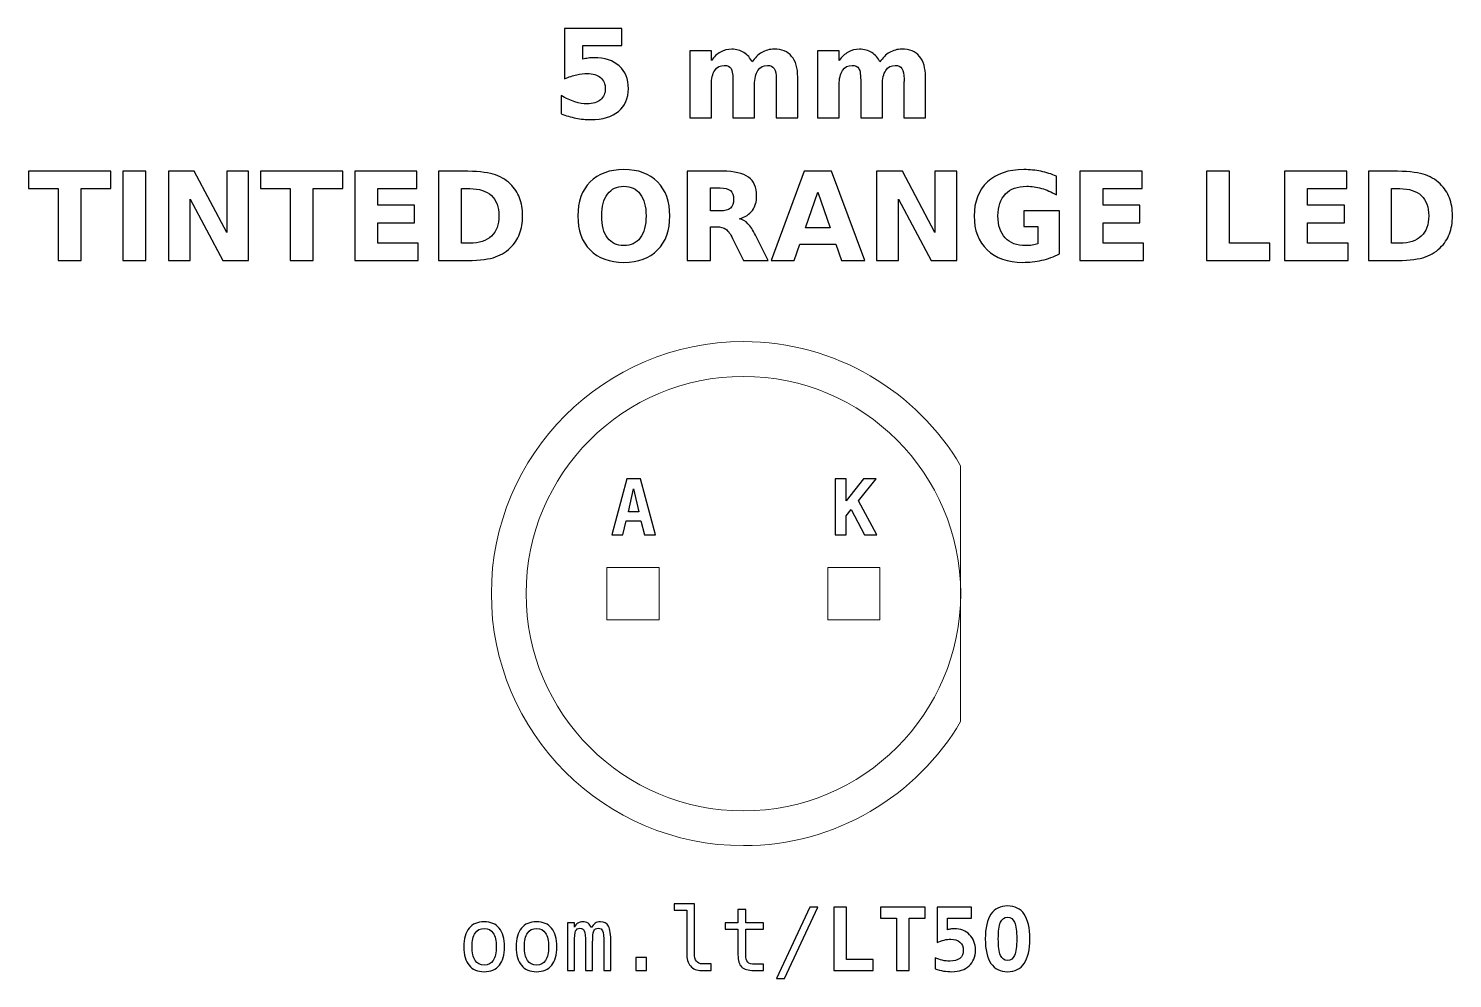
# Model space of a CAD drawing. Header units: centimetres. Extents: x -11.32 to -9.68, y -15.29 to -14.2.
import ezdxf

# ---------------------------------------------------------------- set-up
doc = ezdxf.new("R2010")
doc.units = ezdxf.units.CM
doc.header["$MEASUREMENT"] = 0
doc.layers.add('Layer 1', color=7, linetype='Continuous')

msp = doc.modelspace()

# ---------------------------------------------------------------- linework, layer by layer
at = {"layer": 'Layer 1', "color": 7, "lineweight": 20}
for points in [[(-10.657, -14.88), (-10.597, -14.88), (-10.597, -14.82), (-10.657, -14.82), (-10.657, -14.88)], [(-10.403, -14.88), (-10.343, -14.88), (-10.343, -14.82), (-10.403, -14.82), (-10.403, -14.88)]]:
    msp.add_lwpolyline(points, close=True, dxfattribs=at)
at = {"layer": 'Layer 1', "color": 250, "lineweight": 20}
msp.add_ellipse((-10.5, -14.85), major_axis=(0, 0.25), ratio=1, dxfattribs=at)
at = {"layer": 'Layer 1', "color": 250}
for points, knots in [([(-10.70573, -14.1996), (-10.70573, -14.1996), (-10.63979, -14.1996), (-10.63979, -14.1996), (-10.63979, -14.1996), (-10.63979, -14.1996), (-10.63979, -14.2191), (-10.63979, -14.2191), (-10.63979, -14.2191), (-10.63979, -14.2191), (-10.68459, -14.2191), (-10.68459, -14.2191), (-10.68459, -14.2191), (-10.68459, -14.2191), (-10.68459, -14.23502), (-10.68459, -14.23502), (-10.68459, -14.23502), (-10.68257, -14.23448), (-10.68054, -14.23406), (-10.6785, -14.23375), (-10.6785, -14.23375), (-10.67645, -14.23344), (-10.67431, -14.2333), (-10.67212, -14.2333), (-10.67212, -14.2333), (-10.65957, -14.2333), (-10.64981, -14.23643), (-10.64282, -14.24271), (-10.64282, -14.24271), (-10.63584, -14.24897), (-10.63236, -14.25771), (-10.63236, -14.26891), (-10.63236, -14.26891), (-10.63236, -14.28003), (-10.63617, -14.28874), (-10.64376, -14.29504), (-10.64376, -14.29504), (-10.65136, -14.30132), (-10.66192, -14.30447), (-10.67542, -14.30447), (-10.67542, -14.30447), (-10.68125, -14.30447), (-10.68704, -14.3039), (-10.69275, -14.30278), (-10.69275, -14.30278), (-10.69847, -14.30165), (-10.70416, -14.29995), (-10.7098, -14.29765), (-10.7098, -14.29765), (-10.7098, -14.29765), (-10.7098, -14.27676), (-10.7098, -14.27676), (-10.7098, -14.27676), (-10.7042, -14.27999), (-10.69889, -14.28239), (-10.69386, -14.28398), (-10.69386, -14.28398), (-10.68882, -14.28561), (-10.68407, -14.28641), (-10.67963, -14.28641), (-10.67963, -14.28641), (-10.67318, -14.28641), (-10.66813, -14.28483), (-10.66443, -14.28168), (-10.66443, -14.28168), (-10.66074, -14.27855), (-10.65888, -14.2743), (-10.65888, -14.26891), (-10.65888, -14.26891), (-10.65888, -14.2635), (-10.66074, -14.25924), (-10.66443, -14.25612), (-10.66443, -14.25612), (-10.66813, -14.25299), (-10.67318, -14.25144), (-10.67963, -14.25144), (-10.67963, -14.25144), (-10.68344, -14.25144), (-10.68751, -14.25193), (-10.69181, -14.25292), (-10.69181, -14.25292), (-10.69614, -14.2539), (-10.70077, -14.25543), (-10.70573, -14.2575), (-10.70573, -14.2575), (-10.70573, -14.2575), (-10.70573, -14.1996), (-10.70573, -14.1996)], [0, 0, 0, 0, 0.0454545, 0.0454545, 0.0454545, 0.0454545, 0.0909091, 0.0909091, 0.0909091, 0.0909091, 0.1363636, 0.1363636, 0.1363636, 0.1363636, 0.1818182, 0.1818182, 0.1818182, 0.1818182, 0.2272727, 0.2272727, 0.2272727, 0.2272727, 0.2727273, 0.2727273, 0.2727273, 0.2727273, 0.3181818, 0.3181818, 0.3181818, 0.3181818, 0.3636364, 0.3636364, 0.3636364, 0.3636364, 0.4090909, 0.4090909, 0.4090909, 0.4090909, 0.4545455, 0.4545455, 0.4545455, 0.4545455, 0.5, 0.5, 0.5, 0.5, 0.5454545, 0.5454545, 0.5454545, 0.5454545, 0.5909091, 0.5909091, 0.5909091, 0.5909091, 0.6363636, 0.6363636, 0.6363636, 0.6363636, 0.6818182, 0.6818182, 0.6818182, 0.6818182, 0.7272727, 0.7272727, 0.7272727, 0.7272727, 0.7727273, 0.7727273, 0.7727273, 0.7727273, 0.8181818, 0.8181818, 0.8181818, 0.8181818, 0.8636364, 0.8636364, 0.8636364, 0.8636364, 0.9090909, 0.9090909, 0.9090909, 0.9090909, 0.9545455, 0.9545455, 0.9545455, 0.9545455, 1, 1, 1, 1]), ([(-10.49, -14.23812), (-10.48687, -14.23335), (-10.48318, -14.2297), (-10.47887, -14.22721), (-10.47887, -14.22721), (-10.47457, -14.22469), (-10.46987, -14.22345), (-10.46472, -14.22345), (-10.46472, -14.22345), (-10.45585, -14.22345), (-10.4491, -14.22618), (-10.44447, -14.23166), (-10.44447, -14.23166), (-10.43983, -14.23711), (-10.4375, -14.24506), (-10.4375, -14.25548), (-10.4375, -14.25548), (-10.4375, -14.25548), (-10.4375, -14.30247), (-10.4375, -14.30247), (-10.4375, -14.30247), (-10.4375, -14.30247), (-10.46232, -14.30247), (-10.46232, -14.30247), (-10.46232, -14.30247), (-10.46232, -14.30247), (-10.46232, -14.26223), (-10.46232, -14.26223), (-10.46232, -14.26223), (-10.46227, -14.26164), (-10.46225, -14.26103), (-10.46222, -14.26037), (-10.46222, -14.26037), (-10.4622, -14.25974), (-10.46218, -14.25882), (-10.46218, -14.25762), (-10.46218, -14.25762), (-10.46218, -14.25216), (-10.46297, -14.24819), (-10.4646, -14.24574), (-10.4646, -14.24574), (-10.4662, -14.24327), (-10.46878, -14.24205), (-10.47236, -14.24205), (-10.47236, -14.24205), (-10.47706, -14.24205), (-10.48066, -14.24398), (-10.48322, -14.24784), (-10.48322, -14.24784), (-10.48576, -14.25169), (-10.48708, -14.25727), (-10.48718, -14.26458), (-10.48718, -14.26458), (-10.48718, -14.26458), (-10.48718, -14.30247), (-10.48718, -14.30247), (-10.48718, -14.30247), (-10.48718, -14.30247), (-10.51199, -14.30247), (-10.51199, -14.30247), (-10.51199, -14.30247), (-10.51199, -14.30247), (-10.51199, -14.26223), (-10.51199, -14.26223), (-10.51199, -14.26223), (-10.51199, -14.25369), (-10.51272, -14.24819), (-10.5142, -14.24574), (-10.5142, -14.24574), (-10.51566, -14.24327), (-10.51827, -14.24205), (-10.52203, -14.24205), (-10.52203, -14.24205), (-10.52678, -14.24205), (-10.53043, -14.244), (-10.53299, -14.24788), (-10.53299, -14.24788), (-10.53555, -14.25176), (-10.53685, -14.25729), (-10.53685, -14.26451), (-10.53685, -14.26451), (-10.53685, -14.26451), (-10.53685, -14.30247), (-10.53685, -14.30247), (-10.53685, -14.30247), (-10.53685, -14.30247), (-10.56166, -14.30247), (-10.56166, -14.30247), (-10.56166, -14.30247), (-10.56166, -14.30247), (-10.56166, -14.22531), (-10.56166, -14.22531), (-10.56166, -14.22531), (-10.56166, -14.22531), (-10.53685, -14.22531), (-10.53685, -14.22531), (-10.53685, -14.22531), (-10.53685, -14.22531), (-10.53685, -14.23662), (-10.53685, -14.23662), (-10.53685, -14.23662), (-10.53381, -14.23224), (-10.53033, -14.22898), (-10.5264, -14.22676), (-10.5264, -14.22676), (-10.52248, -14.22455), (-10.51815, -14.22345), (-10.51342, -14.22345), (-10.51342, -14.22345), (-10.50811, -14.22345), (-10.50338, -14.22474), (-10.49931, -14.22731), (-10.49931, -14.22731), (-10.49522, -14.22989), (-10.49211, -14.23349), (-10.49, -14.23812)], [0, 0, 0, 0, 0.0344828, 0.0344828, 0.0344828, 0.0344828, 0.0689655, 0.0689655, 0.0689655, 0.0689655, 0.1034483, 0.1034483, 0.1034483, 0.1034483, 0.137931, 0.137931, 0.137931, 0.137931, 0.1724138, 0.1724138, 0.1724138, 0.1724138, 0.2068966, 0.2068966, 0.2068966, 0.2068966, 0.2413793, 0.2413793, 0.2413793, 0.2413793, 0.2758621, 0.2758621, 0.2758621, 0.2758621, 0.3103448, 0.3103448, 0.3103448, 0.3103448, 0.3448276, 0.3448276, 0.3448276, 0.3448276, 0.3793103, 0.3793103, 0.3793103, 0.3793103, 0.4137931, 0.4137931, 0.4137931, 0.4137931, 0.4482759, 0.4482759, 0.4482759, 0.4482759, 0.4827586, 0.4827586, 0.4827586, 0.4827586, 0.5172414, 0.5172414, 0.5172414, 0.5172414, 0.5517241, 0.5517241, 0.5517241, 0.5517241, 0.5862069, 0.5862069, 0.5862069, 0.5862069, 0.6206897, 0.6206897, 0.6206897, 0.6206897, 0.6551724, 0.6551724, 0.6551724, 0.6551724, 0.6896552, 0.6896552, 0.6896552, 0.6896552, 0.7241379, 0.7241379, 0.7241379, 0.7241379, 0.7586207, 0.7586207, 0.7586207, 0.7586207, 0.7931034, 0.7931034, 0.7931034, 0.7931034, 0.8275862, 0.8275862, 0.8275862, 0.8275862, 0.862069, 0.862069, 0.862069, 0.862069, 0.8965517, 0.8965517, 0.8965517, 0.8965517, 0.9310345, 0.9310345, 0.9310345, 0.9310345, 0.9655172, 0.9655172, 0.9655172, 0.9655172, 1, 1, 1, 1]), ([(-10.34296, -14.23812), (-10.33983, -14.23335), (-10.33614, -14.2297), (-10.33183, -14.22721), (-10.33183, -14.22721), (-10.32753, -14.22469), (-10.32283, -14.22345), (-10.31768, -14.22345), (-10.31768, -14.22345), (-10.30881, -14.22345), (-10.30206, -14.22618), (-10.29743, -14.23166), (-10.29743, -14.23166), (-10.29279, -14.23711), (-10.29046, -14.24506), (-10.29046, -14.25548), (-10.29046, -14.25548), (-10.29046, -14.25548), (-10.29046, -14.30247), (-10.29046, -14.30247), (-10.29046, -14.30247), (-10.29046, -14.30247), (-10.31528, -14.30247), (-10.31528, -14.30247), (-10.31528, -14.30247), (-10.31528, -14.30247), (-10.31528, -14.26223), (-10.31528, -14.26223), (-10.31528, -14.26223), (-10.31523, -14.26164), (-10.31521, -14.26103), (-10.31518, -14.26037), (-10.31518, -14.26037), (-10.31516, -14.25974), (-10.31514, -14.25882), (-10.31514, -14.25762), (-10.31514, -14.25762), (-10.31514, -14.25216), (-10.31593, -14.24819), (-10.31756, -14.24574), (-10.31756, -14.24574), (-10.31916, -14.24327), (-10.32174, -14.24205), (-10.32532, -14.24205), (-10.32532, -14.24205), (-10.33002, -14.24205), (-10.33362, -14.24398), (-10.33618, -14.24784), (-10.33618, -14.24784), (-10.33872, -14.25169), (-10.34004, -14.25727), (-10.34014, -14.26458), (-10.34014, -14.26458), (-10.34014, -14.26458), (-10.34014, -14.30247), (-10.34014, -14.30247), (-10.34014, -14.30247), (-10.34014, -14.30247), (-10.36495, -14.30247), (-10.36495, -14.30247), (-10.36495, -14.30247), (-10.36495, -14.30247), (-10.36495, -14.26223), (-10.36495, -14.26223), (-10.36495, -14.26223), (-10.36495, -14.25369), (-10.36568, -14.24819), (-10.36716, -14.24574), (-10.36716, -14.24574), (-10.36862, -14.24327), (-10.37123, -14.24205), (-10.37499, -14.24205), (-10.37499, -14.24205), (-10.37974, -14.24205), (-10.38339, -14.244), (-10.38595, -14.24788), (-10.38595, -14.24788), (-10.38851, -14.25176), (-10.38981, -14.25729), (-10.38981, -14.26451), (-10.38981, -14.26451), (-10.38981, -14.26451), (-10.38981, -14.30247), (-10.38981, -14.30247), (-10.38981, -14.30247), (-10.38981, -14.30247), (-10.41462, -14.30247), (-10.41462, -14.30247), (-10.41462, -14.30247), (-10.41462, -14.30247), (-10.41462, -14.22531), (-10.41462, -14.22531), (-10.41462, -14.22531), (-10.41462, -14.22531), (-10.38981, -14.22531), (-10.38981, -14.22531), (-10.38981, -14.22531), (-10.38981, -14.22531), (-10.38981, -14.23662), (-10.38981, -14.23662), (-10.38981, -14.23662), (-10.38677, -14.23224), (-10.38329, -14.22898), (-10.37936, -14.22676), (-10.37936, -14.22676), (-10.37544, -14.22455), (-10.37111, -14.22345), (-10.36638, -14.22345), (-10.36638, -14.22345), (-10.36107, -14.22345), (-10.35634, -14.22474), (-10.35227, -14.22731), (-10.35227, -14.22731), (-10.34818, -14.22989), (-10.34507, -14.23349), (-10.34296, -14.23812)], [0, 0, 0, 0, 0.0344828, 0.0344828, 0.0344828, 0.0344828, 0.0689655, 0.0689655, 0.0689655, 0.0689655, 0.1034483, 0.1034483, 0.1034483, 0.1034483, 0.137931, 0.137931, 0.137931, 0.137931, 0.1724138, 0.1724138, 0.1724138, 0.1724138, 0.2068966, 0.2068966, 0.2068966, 0.2068966, 0.2413793, 0.2413793, 0.2413793, 0.2413793, 0.2758621, 0.2758621, 0.2758621, 0.2758621, 0.3103448, 0.3103448, 0.3103448, 0.3103448, 0.3448276, 0.3448276, 0.3448276, 0.3448276, 0.3793103, 0.3793103, 0.3793103, 0.3793103, 0.4137931, 0.4137931, 0.4137931, 0.4137931, 0.4482759, 0.4482759, 0.4482759, 0.4482759, 0.4827586, 0.4827586, 0.4827586, 0.4827586, 0.5172414, 0.5172414, 0.5172414, 0.5172414, 0.5517241, 0.5517241, 0.5517241, 0.5517241, 0.5862069, 0.5862069, 0.5862069, 0.5862069, 0.6206897, 0.6206897, 0.6206897, 0.6206897, 0.6551724, 0.6551724, 0.6551724, 0.6551724, 0.6896552, 0.6896552, 0.6896552, 0.6896552, 0.7241379, 0.7241379, 0.7241379, 0.7241379, 0.7586207, 0.7586207, 0.7586207, 0.7586207, 0.7931034, 0.7931034, 0.7931034, 0.7931034, 0.8275862, 0.8275862, 0.8275862, 0.8275862, 0.862069, 0.862069, 0.862069, 0.862069, 0.8965517, 0.8965517, 0.8965517, 0.8965517, 0.9310345, 0.9310345, 0.9310345, 0.9310345, 0.9655172, 0.9655172, 0.9655172, 0.9655172, 1, 1, 1, 1]), ([(-11.32255, -14.36385), (-11.32255, -14.36385), (-11.22775, -14.36385), (-11.22775, -14.36385), (-11.22775, -14.36385), (-11.22775, -14.36385), (-11.22775, -14.38391), (-11.22775, -14.38391), (-11.22775, -14.38391), (-11.22775, -14.38391), (-11.26185, -14.38391), (-11.26185, -14.38391), (-11.26185, -14.38391), (-11.26185, -14.38391), (-11.26185, -14.46672), (-11.26185, -14.46672), (-11.26185, -14.46672), (-11.26185, -14.46672), (-11.28838, -14.46672), (-11.28838, -14.46672), (-11.28838, -14.46672), (-11.28838, -14.46672), (-11.28838, -14.38391), (-11.28838, -14.38391), (-11.28838, -14.38391), (-11.28838, -14.38391), (-11.32255, -14.38391), (-11.32255, -14.38391), (-11.32255, -14.38391), (-11.32255, -14.38391), (-11.32255, -14.36385), (-11.32255, -14.36385)], [0, 0, 0, 0, 0.125, 0.125, 0.125, 0.125, 0.25, 0.25, 0.25, 0.25, 0.375, 0.375, 0.375, 0.375, 0.5, 0.5, 0.5, 0.5, 0.625, 0.625, 0.625, 0.625, 0.75, 0.75, 0.75, 0.75, 0.875, 0.875, 0.875, 0.875, 1, 1, 1, 1]), ([(-11.21401, -14.36385), (-11.21401, -14.36385), (-11.18748, -14.36385), (-11.18748, -14.36385), (-11.18748, -14.36385), (-11.18748, -14.36385), (-11.18748, -14.46672), (-11.18748, -14.46672), (-11.18748, -14.46672), (-11.18748, -14.46672), (-11.21401, -14.46672), (-11.21401, -14.46672), (-11.21401, -14.46672), (-11.21401, -14.46672), (-11.21401, -14.36385), (-11.21401, -14.36385)], [0, 0, 0, 0, 0.25, 0.25, 0.25, 0.25, 0.5, 0.5, 0.5, 0.5, 0.75, 0.75, 0.75, 0.75, 1, 1, 1, 1]), ([(-11.16152, -14.36385), (-11.16152, -14.36385), (-11.13189, -14.36385), (-11.13189, -14.36385), (-11.13189, -14.36385), (-11.13189, -14.36385), (-11.09447, -14.43441), (-11.09447, -14.43441), (-11.09447, -14.43441), (-11.09447, -14.43441), (-11.09447, -14.36385), (-11.09447, -14.36385), (-11.09447, -14.36385), (-11.09447, -14.36385), (-11.06933, -14.36385), (-11.06933, -14.36385), (-11.06933, -14.36385), (-11.06933, -14.36385), (-11.06933, -14.46672), (-11.06933, -14.46672), (-11.06933, -14.46672), (-11.06933, -14.46672), (-11.09896, -14.46672), (-11.09896, -14.46672), (-11.09896, -14.46672), (-11.09896, -14.46672), (-11.13638, -14.39616), (-11.13638, -14.39616), (-11.13638, -14.39616), (-11.13638, -14.39616), (-11.13638, -14.46672), (-11.13638, -14.46672), (-11.13638, -14.46672), (-11.13638, -14.46672), (-11.16152, -14.46672), (-11.16152, -14.46672), (-11.16152, -14.46672), (-11.16152, -14.46672), (-11.16152, -14.36385), (-11.16152, -14.36385)], [0, 0, 0, 0, 0.1, 0.1, 0.1, 0.1, 0.2, 0.2, 0.2, 0.2, 0.3, 0.3, 0.3, 0.3, 0.4, 0.4, 0.4, 0.4, 0.5, 0.5, 0.5, 0.5, 0.6, 0.6, 0.6, 0.6, 0.7, 0.7, 0.7, 0.7, 0.8, 0.8, 0.8, 0.8, 0.9, 0.9, 0.9, 0.9, 1, 1, 1, 1]), ([(-11.05571, -14.36385), (-11.05571, -14.36385), (-10.96091, -14.36385), (-10.96091, -14.36385), (-10.96091, -14.36385), (-10.96091, -14.36385), (-10.96091, -14.38391), (-10.96091, -14.38391), (-10.96091, -14.38391), (-10.96091, -14.38391), (-10.99501, -14.38391), (-10.99501, -14.38391), (-10.99501, -14.38391), (-10.99501, -14.38391), (-10.99501, -14.46672), (-10.99501, -14.46672), (-10.99501, -14.46672), (-10.99501, -14.46672), (-11.02154, -14.46672), (-11.02154, -14.46672), (-11.02154, -14.46672), (-11.02154, -14.46672), (-11.02154, -14.38391), (-11.02154, -14.38391), (-11.02154, -14.38391), (-11.02154, -14.38391), (-11.05571, -14.38391), (-11.05571, -14.38391), (-11.05571, -14.38391), (-11.05571, -14.38391), (-11.05571, -14.36385), (-11.05571, -14.36385)], [0, 0, 0, 0, 0.125, 0.125, 0.125, 0.125, 0.25, 0.25, 0.25, 0.25, 0.375, 0.375, 0.375, 0.375, 0.5, 0.5, 0.5, 0.5, 0.625, 0.625, 0.625, 0.625, 0.75, 0.75, 0.75, 0.75, 0.875, 0.875, 0.875, 0.875, 1, 1, 1, 1]), ([(-10.94717, -14.36385), (-10.94717, -14.36385), (-10.87558, -14.36385), (-10.87558, -14.36385), (-10.87558, -14.36385), (-10.87558, -14.36385), (-10.87558, -14.38391), (-10.87558, -14.38391), (-10.87558, -14.38391), (-10.87558, -14.38391), (-10.92064, -14.38391), (-10.92064, -14.38391), (-10.92064, -14.38391), (-10.92064, -14.38391), (-10.92064, -14.40306), (-10.92064, -14.40306), (-10.92064, -14.40306), (-10.92064, -14.40306), (-10.87829, -14.40306), (-10.87829, -14.40306), (-10.87829, -14.40306), (-10.87829, -14.40306), (-10.87829, -14.42312), (-10.87829, -14.42312), (-10.87829, -14.42312), (-10.87829, -14.42312), (-10.92064, -14.42312), (-10.92064, -14.42312), (-10.92064, -14.42312), (-10.92064, -14.42312), (-10.92064, -14.44666), (-10.92064, -14.44666), (-10.92064, -14.44666), (-10.92064, -14.44666), (-10.87408, -14.44666), (-10.87408, -14.44666), (-10.87408, -14.44666), (-10.87408, -14.44666), (-10.87408, -14.46672), (-10.87408, -14.46672), (-10.87408, -14.46672), (-10.87408, -14.46672), (-10.94717, -14.46672), (-10.94717, -14.46672), (-10.94717, -14.46672), (-10.94717, -14.46672), (-10.94717, -14.36385), (-10.94717, -14.36385)], [0, 0, 0, 0, 0.0833333, 0.0833333, 0.0833333, 0.0833333, 0.1666667, 0.1666667, 0.1666667, 0.1666667, 0.25, 0.25, 0.25, 0.25, 0.3333333, 0.3333333, 0.3333333, 0.3333333, 0.4166667, 0.4166667, 0.4166667, 0.4166667, 0.5, 0.5, 0.5, 0.5, 0.5833333, 0.5833333, 0.5833333, 0.5833333, 0.6666667, 0.6666667, 0.6666667, 0.6666667, 0.75, 0.75, 0.75, 0.75, 0.8333333, 0.8333333, 0.8333333, 0.8333333, 0.9166667, 0.9166667, 0.9166667, 0.9166667, 1, 1, 1, 1]), ([(-10.85077, -14.36385), (-10.85077, -14.36385), (-10.82278, -14.36385), (-10.82278, -14.36385), (-10.82278, -14.36385), (-10.80717, -14.36385), (-10.79555, -14.36496), (-10.78791, -14.36719), (-10.78791, -14.36719), (-10.78026, -14.36942), (-10.7737, -14.37319), (-10.76822, -14.37853), (-10.76822, -14.37853), (-10.7634, -14.38316), (-10.75983, -14.38852), (-10.75747, -14.39459), (-10.75747, -14.39459), (-10.75515, -14.40063), (-10.75397, -14.4075), (-10.75397, -14.41519), (-10.75397, -14.41519), (-10.75397, -14.42295), (-10.75515, -14.42987), (-10.75747, -14.43596), (-10.75747, -14.43596), (-10.75983, -14.44205), (-10.7634, -14.44741), (-10.76822, -14.45204), (-10.76822, -14.45204), (-10.77375, -14.45738), (-10.78036, -14.46115), (-10.78807, -14.46338), (-10.78807, -14.46338), (-10.79579, -14.46561), (-10.80736, -14.46672), (-10.82278, -14.46672), (-10.82278, -14.46672), (-10.82278, -14.46672), (-10.85077, -14.46672), (-10.85077, -14.46672), (-10.85077, -14.46672), (-10.85077, -14.46672), (-10.85077, -14.36385), (-10.85077, -14.36385)], [0, 0, 0, 0, 0.0909091, 0.0909091, 0.0909091, 0.0909091, 0.1818182, 0.1818182, 0.1818182, 0.1818182, 0.2727273, 0.2727273, 0.2727273, 0.2727273, 0.3636364, 0.3636364, 0.3636364, 0.3636364, 0.4545455, 0.4545455, 0.4545455, 0.4545455, 0.5454545, 0.5454545, 0.5454545, 0.5454545, 0.6363636, 0.6363636, 0.6363636, 0.6363636, 0.7272727, 0.7272727, 0.7272727, 0.7272727, 0.8181818, 0.8181818, 0.8181818, 0.8181818, 0.9090909, 0.9090909, 0.9090909, 0.9090909, 1, 1, 1, 1]), ([(-10.63753, -14.36199), (-10.621, -14.36199), (-10.60804, -14.36672), (-10.59868, -14.3762), (-10.59868, -14.3762), (-10.5893, -14.38565), (-10.58462, -14.3987), (-10.58462, -14.41538), (-10.58462, -14.41538), (-10.58462, -14.43201), (-10.5893, -14.44506), (-10.59868, -14.45451), (-10.59868, -14.45451), (-10.60804, -14.46399), (-10.621, -14.46872), (-10.63753, -14.46872), (-10.63753, -14.46872), (-10.65402, -14.46872), (-10.66695, -14.46399), (-10.67636, -14.45451), (-10.67636, -14.45451), (-10.68574, -14.44506), (-10.69045, -14.43201), (-10.69045, -14.41538), (-10.69045, -14.41538), (-10.69045, -14.3987), (-10.68574, -14.38565), (-10.67636, -14.3762), (-10.67636, -14.3762), (-10.66695, -14.36672), (-10.65402, -14.36199), (-10.63753, -14.36199)], [0, 0, 0, 0, 0.125, 0.125, 0.125, 0.125, 0.25, 0.25, 0.25, 0.25, 0.375, 0.375, 0.375, 0.375, 0.5, 0.5, 0.5, 0.5, 0.625, 0.625, 0.625, 0.625, 0.75, 0.75, 0.75, 0.75, 0.875, 0.875, 0.875, 0.875, 1, 1, 1, 1]), ([(-10.53802, -14.4278), (-10.53802, -14.4278), (-10.53802, -14.46672), (-10.53802, -14.46672), (-10.53802, -14.46672), (-10.53802, -14.46672), (-10.56455, -14.46672), (-10.56455, -14.46672), (-10.56455, -14.46672), (-10.56455, -14.46672), (-10.56455, -14.36385), (-10.56455, -14.36385), (-10.56455, -14.36385), (-10.56455, -14.36385), (-10.52403, -14.36385), (-10.52403, -14.36385), (-10.52403, -14.36385), (-10.51048, -14.36385), (-10.50053, -14.36613), (-10.49423, -14.37067), (-10.49423, -14.37067), (-10.48791, -14.37521), (-10.48475, -14.38241), (-10.48475, -14.39224), (-10.48475, -14.39224), (-10.48475, -14.39903), (-10.4864, -14.40463), (-10.48967, -14.40898), (-10.48967, -14.40898), (-10.49296, -14.41336), (-10.49792, -14.41658), (-10.50453, -14.41863), (-10.50453, -14.41863), (-10.50091, -14.41947), (-10.49764, -14.42133), (-10.49477, -14.42425), (-10.49477, -14.42425), (-10.4919, -14.42716), (-10.48901, -14.43158), (-10.48607, -14.43751), (-10.48607, -14.43751), (-10.48607, -14.43751), (-10.47165, -14.46672), (-10.47165, -14.46672), (-10.47165, -14.46672), (-10.47165, -14.46672), (-10.49992, -14.46672), (-10.49992, -14.46672), (-10.49992, -14.46672), (-10.49992, -14.46672), (-10.51246, -14.44116), (-10.51246, -14.44116), (-10.51246, -14.44116), (-10.51497, -14.43603), (-10.51754, -14.4325), (-10.52015, -14.43062), (-10.52015, -14.43062), (-10.52274, -14.42874), (-10.52619, -14.4278), (-10.53052, -14.4278), (-10.53052, -14.4278), (-10.53052, -14.4278), (-10.53802, -14.4278), (-10.53802, -14.4278)], [0, 0, 0, 0, 0.0625, 0.0625, 0.0625, 0.0625, 0.125, 0.125, 0.125, 0.125, 0.1875, 0.1875, 0.1875, 0.1875, 0.25, 0.25, 0.25, 0.25, 0.3125, 0.3125, 0.3125, 0.3125, 0.375, 0.375, 0.375, 0.375, 0.4375, 0.4375, 0.4375, 0.4375, 0.5, 0.5, 0.5, 0.5, 0.5625, 0.5625, 0.5625, 0.5625, 0.625, 0.625, 0.625, 0.625, 0.6875, 0.6875, 0.6875, 0.6875, 0.75, 0.75, 0.75, 0.75, 0.8125, 0.8125, 0.8125, 0.8125, 0.875, 0.875, 0.875, 0.875, 0.9375, 0.9375, 0.9375, 0.9375, 1, 1, 1, 1]), ([(-10.39348, -14.448), (-10.39348, -14.448), (-10.43497, -14.448), (-10.43497, -14.448), (-10.43497, -14.448), (-10.43497, -14.448), (-10.44151, -14.46672), (-10.44151, -14.46672), (-10.44151, -14.46672), (-10.44151, -14.46672), (-10.46818, -14.46672), (-10.46818, -14.46672), (-10.46818, -14.46672), (-10.46818, -14.46672), (-10.43008, -14.36385), (-10.43008, -14.36385), (-10.43008, -14.36385), (-10.43008, -14.36385), (-10.39845, -14.36385), (-10.39845, -14.36385), (-10.39845, -14.36385), (-10.39845, -14.36385), (-10.36035, -14.46672), (-10.36035, -14.46672), (-10.36035, -14.46672), (-10.36035, -14.46672), (-10.38702, -14.46672), (-10.38702, -14.46672), (-10.38702, -14.46672), (-10.38702, -14.46672), (-10.39348, -14.448), (-10.39348, -14.448)], [0, 0, 0, 0, 0.125, 0.125, 0.125, 0.125, 0.25, 0.25, 0.25, 0.25, 0.375, 0.375, 0.375, 0.375, 0.5, 0.5, 0.5, 0.5, 0.625, 0.625, 0.625, 0.625, 0.75, 0.75, 0.75, 0.75, 0.875, 0.875, 0.875, 0.875, 1, 1, 1, 1]), ([(-10.34668, -14.36385), (-10.34668, -14.36385), (-10.31705, -14.36385), (-10.31705, -14.36385), (-10.31705, -14.36385), (-10.31705, -14.36385), (-10.27963, -14.43441), (-10.27963, -14.43441), (-10.27963, -14.43441), (-10.27963, -14.43441), (-10.27963, -14.36385), (-10.27963, -14.36385), (-10.27963, -14.36385), (-10.27963, -14.36385), (-10.25449, -14.36385), (-10.25449, -14.36385), (-10.25449, -14.36385), (-10.25449, -14.36385), (-10.25449, -14.46672), (-10.25449, -14.46672), (-10.25449, -14.46672), (-10.25449, -14.46672), (-10.28412, -14.46672), (-10.28412, -14.46672), (-10.28412, -14.46672), (-10.28412, -14.46672), (-10.32154, -14.39616), (-10.32154, -14.39616), (-10.32154, -14.39616), (-10.32154, -14.39616), (-10.32154, -14.46672), (-10.32154, -14.46672), (-10.32154, -14.46672), (-10.32154, -14.46672), (-10.34668, -14.46672), (-10.34668, -14.46672), (-10.34668, -14.46672), (-10.34668, -14.46672), (-10.34668, -14.36385), (-10.34668, -14.36385)], [0, 0, 0, 0, 0.1, 0.1, 0.1, 0.1, 0.2, 0.2, 0.2, 0.2, 0.3, 0.3, 0.3, 0.3, 0.4, 0.4, 0.4, 0.4, 0.5, 0.5, 0.5, 0.5, 0.6, 0.6, 0.6, 0.6, 0.7, 0.7, 0.7, 0.7, 0.8, 0.8, 0.8, 0.8, 0.9, 0.9, 0.9, 0.9, 1, 1, 1, 1]), ([(-10.13612, -14.45908), (-10.14273, -14.4623), (-10.14959, -14.4647), (-10.15672, -14.46632), (-10.15672, -14.46632), (-10.16385, -14.46792), (-10.17118, -14.46872), (-10.17878, -14.46872), (-10.17878, -14.46872), (-10.1959, -14.46872), (-10.20947, -14.46392), (-10.21949, -14.45435), (-10.21949, -14.45435), (-10.22951, -14.44478), (-10.23452, -14.4318), (-10.23452, -14.41538), (-10.23452, -14.41538), (-10.23452, -14.3988), (-10.22941, -14.38577), (-10.21923, -14.37624), (-10.21923, -14.37624), (-10.20902, -14.36674), (-10.19505, -14.36199), (-10.17732, -14.36199), (-10.17732, -14.36199), (-10.17048, -14.36199), (-10.16392, -14.36263), (-10.15764, -14.36392), (-10.15764, -14.36392), (-10.15138, -14.36521), (-10.14545, -14.36712), (-10.1399, -14.36964), (-10.1399, -14.36964), (-10.1399, -14.36964), (-10.1399, -14.39092), (-10.1399, -14.39092), (-10.1399, -14.39092), (-10.14564, -14.38765), (-10.15136, -14.38523), (-10.15703, -14.38363), (-10.15703, -14.38363), (-10.16269, -14.38201), (-10.16838, -14.38121), (-10.17408, -14.38121), (-10.17408, -14.38121), (-10.18466, -14.38121), (-10.1928, -14.38417), (-10.19851, -14.39007), (-10.19851, -14.39007), (-10.20423, -14.39598), (-10.2071, -14.40442), (-10.2071, -14.41538), (-10.2071, -14.41538), (-10.2071, -14.42627), (-10.20434, -14.43469), (-10.19882, -14.44061), (-10.19882, -14.44061), (-10.19331, -14.44654), (-10.18548, -14.4495), (-10.17532, -14.4495), (-10.17532, -14.4495), (-10.17257, -14.4495), (-10.17001, -14.44934), (-10.16763, -14.44899), (-10.16763, -14.44899), (-10.16526, -14.44863), (-10.16314, -14.44809), (-10.16126, -14.44736), (-10.16126, -14.44736), (-10.16126, -14.44736), (-10.16126, -14.42737), (-10.16126, -14.42737), (-10.16126, -14.42737), (-10.16126, -14.42737), (-10.17744, -14.42737), (-10.17744, -14.42737), (-10.17744, -14.42737), (-10.17744, -14.42737), (-10.17744, -14.40959), (-10.17744, -14.40959), (-10.17744, -14.40959), (-10.17744, -14.40959), (-10.13612, -14.40959), (-10.13612, -14.40959), (-10.13612, -14.40959), (-10.13612, -14.40959), (-10.13612, -14.45908), (-10.13612, -14.45908)], [0, 0, 0, 0, 0.0454545, 0.0454545, 0.0454545, 0.0454545, 0.0909091, 0.0909091, 0.0909091, 0.0909091, 0.1363636, 0.1363636, 0.1363636, 0.1363636, 0.1818182, 0.1818182, 0.1818182, 0.1818182, 0.2272727, 0.2272727, 0.2272727, 0.2272727, 0.2727273, 0.2727273, 0.2727273, 0.2727273, 0.3181818, 0.3181818, 0.3181818, 0.3181818, 0.3636364, 0.3636364, 0.3636364, 0.3636364, 0.4090909, 0.4090909, 0.4090909, 0.4090909, 0.4545455, 0.4545455, 0.4545455, 0.4545455, 0.5, 0.5, 0.5, 0.5, 0.5454545, 0.5454545, 0.5454545, 0.5454545, 0.5909091, 0.5909091, 0.5909091, 0.5909091, 0.6363636, 0.6363636, 0.6363636, 0.6363636, 0.6818182, 0.6818182, 0.6818182, 0.6818182, 0.7272727, 0.7272727, 0.7272727, 0.7272727, 0.7727273, 0.7727273, 0.7727273, 0.7727273, 0.8181818, 0.8181818, 0.8181818, 0.8181818, 0.8636364, 0.8636364, 0.8636364, 0.8636364, 0.9090909, 0.9090909, 0.9090909, 0.9090909, 0.9545455, 0.9545455, 0.9545455, 0.9545455, 1, 1, 1, 1]), ([(-10.11276, -14.36385), (-10.11276, -14.36385), (-10.04117, -14.36385), (-10.04117, -14.36385), (-10.04117, -14.36385), (-10.04117, -14.36385), (-10.04117, -14.38391), (-10.04117, -14.38391), (-10.04117, -14.38391), (-10.04117, -14.38391), (-10.08623, -14.38391), (-10.08623, -14.38391), (-10.08623, -14.38391), (-10.08623, -14.38391), (-10.08623, -14.40306), (-10.08623, -14.40306), (-10.08623, -14.40306), (-10.08623, -14.40306), (-10.04388, -14.40306), (-10.04388, -14.40306), (-10.04388, -14.40306), (-10.04388, -14.40306), (-10.04388, -14.42312), (-10.04388, -14.42312), (-10.04388, -14.42312), (-10.04388, -14.42312), (-10.08623, -14.42312), (-10.08623, -14.42312), (-10.08623, -14.42312), (-10.08623, -14.42312), (-10.08623, -14.44666), (-10.08623, -14.44666), (-10.08623, -14.44666), (-10.08623, -14.44666), (-10.03967, -14.44666), (-10.03967, -14.44666), (-10.03967, -14.44666), (-10.03967, -14.44666), (-10.03967, -14.46672), (-10.03967, -14.46672), (-10.03967, -14.46672), (-10.03967, -14.46672), (-10.11276, -14.46672), (-10.11276, -14.46672), (-10.11276, -14.46672), (-10.11276, -14.46672), (-10.11276, -14.36385), (-10.11276, -14.36385)], [0, 0, 0, 0, 0.0833333, 0.0833333, 0.0833333, 0.0833333, 0.1666667, 0.1666667, 0.1666667, 0.1666667, 0.25, 0.25, 0.25, 0.25, 0.3333333, 0.3333333, 0.3333333, 0.3333333, 0.4166667, 0.4166667, 0.4166667, 0.4166667, 0.5, 0.5, 0.5, 0.5, 0.5833333, 0.5833333, 0.5833333, 0.5833333, 0.6666667, 0.6666667, 0.6666667, 0.6666667, 0.75, 0.75, 0.75, 0.75, 0.8333333, 0.8333333, 0.8333333, 0.8333333, 0.9166667, 0.9166667, 0.9166667, 0.9166667, 1, 1, 1, 1]), ([(-9.96723, -14.36385), (-9.96723, -14.36385), (-9.9407, -14.36385), (-9.9407, -14.36385), (-9.9407, -14.36385), (-9.9407, -14.36385), (-9.9407, -14.44666), (-9.9407, -14.44666), (-9.9407, -14.44666), (-9.9407, -14.44666), (-9.89414, -14.44666), (-9.89414, -14.44666), (-9.89414, -14.44666), (-9.89414, -14.44666), (-9.89414, -14.46672), (-9.89414, -14.46672), (-9.89414, -14.46672), (-9.89414, -14.46672), (-9.96723, -14.46672), (-9.96723, -14.46672), (-9.96723, -14.46672), (-9.96723, -14.46672), (-9.96723, -14.36385), (-9.96723, -14.36385)], [0, 0, 0, 0, 0.1666667, 0.1666667, 0.1666667, 0.1666667, 0.3333333, 0.3333333, 0.3333333, 0.3333333, 0.5, 0.5, 0.5, 0.5, 0.6666667, 0.6666667, 0.6666667, 0.6666667, 0.8333333, 0.8333333, 0.8333333, 0.8333333, 1, 1, 1, 1]), ([(-9.87732, -14.36385), (-9.87732, -14.36385), (-9.80573, -14.36385), (-9.80573, -14.36385), (-9.80573, -14.36385), (-9.80573, -14.36385), (-9.80573, -14.38391), (-9.80573, -14.38391), (-9.80573, -14.38391), (-9.80573, -14.38391), (-9.85079, -14.38391), (-9.85079, -14.38391), (-9.85079, -14.38391), (-9.85079, -14.38391), (-9.85079, -14.40306), (-9.85079, -14.40306), (-9.85079, -14.40306), (-9.85079, -14.40306), (-9.80844, -14.40306), (-9.80844, -14.40306), (-9.80844, -14.40306), (-9.80844, -14.40306), (-9.80844, -14.42312), (-9.80844, -14.42312), (-9.80844, -14.42312), (-9.80844, -14.42312), (-9.85079, -14.42312), (-9.85079, -14.42312), (-9.85079, -14.42312), (-9.85079, -14.42312), (-9.85079, -14.44666), (-9.85079, -14.44666), (-9.85079, -14.44666), (-9.85079, -14.44666), (-9.80423, -14.44666), (-9.80423, -14.44666), (-9.80423, -14.44666), (-9.80423, -14.44666), (-9.80423, -14.46672), (-9.80423, -14.46672), (-9.80423, -14.46672), (-9.80423, -14.46672), (-9.87732, -14.46672), (-9.87732, -14.46672), (-9.87732, -14.46672), (-9.87732, -14.46672), (-9.87732, -14.36385), (-9.87732, -14.36385)], [0, 0, 0, 0, 0.0833333, 0.0833333, 0.0833333, 0.0833333, 0.1666667, 0.1666667, 0.1666667, 0.1666667, 0.25, 0.25, 0.25, 0.25, 0.3333333, 0.3333333, 0.3333333, 0.3333333, 0.4166667, 0.4166667, 0.4166667, 0.4166667, 0.5, 0.5, 0.5, 0.5, 0.5833333, 0.5833333, 0.5833333, 0.5833333, 0.6666667, 0.6666667, 0.6666667, 0.6666667, 0.75, 0.75, 0.75, 0.75, 0.8333333, 0.8333333, 0.8333333, 0.8333333, 0.9166667, 0.9166667, 0.9166667, 0.9166667, 1, 1, 1, 1]), ([(-9.78092, -14.36385), (-9.78092, -14.36385), (-9.75293, -14.36385), (-9.75293, -14.36385), (-9.75293, -14.36385), (-9.73732, -14.36385), (-9.7257, -14.36496), (-9.71806, -14.36719), (-9.71806, -14.36719), (-9.71041, -14.36942), (-9.70385, -14.37319), (-9.69837, -14.37853), (-9.69837, -14.37853), (-9.69355, -14.38316), (-9.68998, -14.38852), (-9.68762, -14.39459), (-9.68762, -14.39459), (-9.6853, -14.40063), (-9.68412, -14.4075), (-9.68412, -14.41519), (-9.68412, -14.41519), (-9.68412, -14.42295), (-9.6853, -14.42987), (-9.68762, -14.43596), (-9.68762, -14.43596), (-9.68998, -14.44205), (-9.69355, -14.44741), (-9.69837, -14.45204), (-9.69837, -14.45204), (-9.7039, -14.45738), (-9.71051, -14.46115), (-9.71822, -14.46338), (-9.71822, -14.46338), (-9.72594, -14.46561), (-9.73751, -14.46672), (-9.75293, -14.46672), (-9.75293, -14.46672), (-9.75293, -14.46672), (-9.78092, -14.46672), (-9.78092, -14.46672), (-9.78092, -14.46672), (-9.78092, -14.46672), (-9.78092, -14.36385), (-9.78092, -14.36385)], [0, 0, 0, 0, 0.0909091, 0.0909091, 0.0909091, 0.0909091, 0.1818182, 0.1818182, 0.1818182, 0.1818182, 0.2727273, 0.2727273, 0.2727273, 0.2727273, 0.3636364, 0.3636364, 0.3636364, 0.3636364, 0.4545455, 0.4545455, 0.4545455, 0.4545455, 0.5454545, 0.5454545, 0.5454545, 0.5454545, 0.6363636, 0.6363636, 0.6363636, 0.6363636, 0.7272727, 0.7272727, 0.7272727, 0.7272727, 0.8181818, 0.8181818, 0.8181818, 0.8181818, 0.9090909, 0.9090909, 0.9090909, 0.9090909, 1, 1, 1, 1]), ([(-10.82424, -14.38391), (-10.82424, -14.38391), (-10.82424, -14.44666), (-10.82424, -14.44666), (-10.82424, -14.44666), (-10.82424, -14.44666), (-10.81474, -14.44666), (-10.81474, -14.44666), (-10.81474, -14.44666), (-10.8039, -14.44666), (-10.79562, -14.44398), (-10.78991, -14.43859), (-10.78991, -14.43859), (-10.78419, -14.43323), (-10.78132, -14.42542), (-10.78132, -14.41519), (-10.78132, -14.41519), (-10.78132, -14.40498), (-10.78417, -14.39722), (-10.78986, -14.39191), (-10.78986, -14.39191), (-10.79555, -14.38657), (-10.80385, -14.38391), (-10.81474, -14.38391), (-10.81474, -14.38391), (-10.81474, -14.38391), (-10.82424, -14.38391), (-10.82424, -14.38391)], [0, 0, 0, 0, 0.1428571, 0.1428571, 0.1428571, 0.1428571, 0.2857143, 0.2857143, 0.2857143, 0.2857143, 0.4285714, 0.4285714, 0.4285714, 0.4285714, 0.5714286, 0.5714286, 0.5714286, 0.5714286, 0.7142857, 0.7142857, 0.7142857, 0.7142857, 0.8571429, 0.8571429, 0.8571429, 0.8571429, 1, 1, 1, 1]), ([(-10.63753, -14.38121), (-10.64562, -14.38121), (-10.65188, -14.38419), (-10.65635, -14.39017), (-10.65635, -14.39017), (-10.66079, -14.39614), (-10.66303, -14.40454), (-10.66303, -14.41538), (-10.66303, -14.41538), (-10.66303, -14.4262), (-10.66079, -14.43457), (-10.65635, -14.44054), (-10.65635, -14.44054), (-10.65188, -14.44652), (-10.64562, -14.4495), (-10.63753, -14.4495), (-10.63753, -14.4495), (-10.62939, -14.4495), (-10.62312, -14.44652), (-10.61865, -14.44054), (-10.61865, -14.44054), (-10.6142, -14.43457), (-10.61197, -14.4262), (-10.61197, -14.41538), (-10.61197, -14.41538), (-10.61197, -14.40454), (-10.6142, -14.39614), (-10.61865, -14.39017), (-10.61865, -14.39017), (-10.62312, -14.38419), (-10.62939, -14.38121), (-10.63753, -14.38121)], [0, 0, 0, 0, 0.125, 0.125, 0.125, 0.125, 0.25, 0.25, 0.25, 0.25, 0.375, 0.375, 0.375, 0.375, 0.5, 0.5, 0.5, 0.5, 0.625, 0.625, 0.625, 0.625, 0.75, 0.75, 0.75, 0.75, 0.875, 0.875, 0.875, 0.875, 1, 1, 1, 1]), ([(-10.52685, -14.40948), (-10.5213, -14.40948), (-10.5173, -14.40844), (-10.5149, -14.40637), (-10.5149, -14.40637), (-10.51248, -14.4043), (-10.51128, -14.40089), (-10.51128, -14.39616), (-10.51128, -14.39616), (-10.51128, -14.39148), (-10.51248, -14.38812), (-10.5149, -14.3861), (-10.5149, -14.3861), (-10.5173, -14.38408), (-10.5213, -14.38307), (-10.52685, -14.38307), (-10.52685, -14.38307), (-10.52685, -14.38307), (-10.53802, -14.38307), (-10.53802, -14.38307), (-10.53802, -14.38307), (-10.53802, -14.38307), (-10.53802, -14.40948), (-10.53802, -14.40948), (-10.53802, -14.40948), (-10.53802, -14.40948), (-10.52685, -14.40948), (-10.52685, -14.40948)], [0, 0, 0, 0, 0.1428571, 0.1428571, 0.1428571, 0.1428571, 0.2857143, 0.2857143, 0.2857143, 0.2857143, 0.4285714, 0.4285714, 0.4285714, 0.4285714, 0.5714286, 0.5714286, 0.5714286, 0.5714286, 0.7142857, 0.7142857, 0.7142857, 0.7142857, 0.8571429, 0.8571429, 0.8571429, 0.8571429, 1, 1, 1, 1]), ([(-9.75439, -14.38391), (-9.75439, -14.38391), (-9.75439, -14.44666), (-9.75439, -14.44666), (-9.75439, -14.44666), (-9.75439, -14.44666), (-9.74489, -14.44666), (-9.74489, -14.44666), (-9.74489, -14.44666), (-9.73405, -14.44666), (-9.72577, -14.44398), (-9.72006, -14.43859), (-9.72006, -14.43859), (-9.71434, -14.43323), (-9.71147, -14.42542), (-9.71147, -14.41519), (-9.71147, -14.41519), (-9.71147, -14.40498), (-9.71432, -14.39722), (-9.72001, -14.39191), (-9.72001, -14.39191), (-9.7257, -14.38657), (-9.734, -14.38391), (-9.74489, -14.38391), (-9.74489, -14.38391), (-9.74489, -14.38391), (-9.75439, -14.38391), (-9.75439, -14.38391)], [0, 0, 0, 0, 0.1428571, 0.1428571, 0.1428571, 0.1428571, 0.2857143, 0.2857143, 0.2857143, 0.2857143, 0.4285714, 0.4285714, 0.4285714, 0.4285714, 0.5714286, 0.5714286, 0.5714286, 0.5714286, 0.7142857, 0.7142857, 0.7142857, 0.7142857, 0.8571429, 0.8571429, 0.8571429, 0.8571429, 1, 1, 1, 1]), ([(-10.42836, -14.4289), (-10.42836, -14.4289), (-10.40016, -14.4289), (-10.40016, -14.4289), (-10.40016, -14.4289), (-10.40016, -14.4289), (-10.41423, -14.38798), (-10.41423, -14.38798), (-10.41423, -14.38798), (-10.41423, -14.38798), (-10.42836, -14.4289), (-10.42836, -14.4289)], [0, 0, 0, 0, 0.3333333, 0.3333333, 0.3333333, 0.3333333, 0.6666667, 0.6666667, 0.6666667, 0.6666667, 1, 1, 1, 1]), ([(-10.63406, -14.71784), (-10.63406, -14.71784), (-10.61852, -14.71784), (-10.61852, -14.71784), (-10.61852, -14.71784), (-10.61852, -14.71784), (-10.60116, -14.78213), (-10.60116, -14.78213), (-10.60116, -14.78213), (-10.60116, -14.78213), (-10.61386, -14.78213), (-10.61386, -14.78213), (-10.61386, -14.78213), (-10.61386, -14.78213), (-10.61783, -14.76624), (-10.61783, -14.76624), (-10.61783, -14.76624), (-10.61783, -14.76624), (-10.63483, -14.76624), (-10.63483, -14.76624), (-10.63483, -14.76624), (-10.63483, -14.76624), (-10.63871, -14.78213), (-10.63871, -14.78213), (-10.63871, -14.78213), (-10.63871, -14.78213), (-10.65141, -14.78213), (-10.65141, -14.78213), (-10.65141, -14.78213), (-10.65141, -14.78213), (-10.63406, -14.71784), (-10.63406, -14.71784)], [0, 0, 0, 0, 0.125, 0.125, 0.125, 0.125, 0.25, 0.25, 0.25, 0.25, 0.375, 0.375, 0.375, 0.375, 0.5, 0.5, 0.5, 0.5, 0.625, 0.625, 0.625, 0.625, 0.75, 0.75, 0.75, 0.75, 0.875, 0.875, 0.875, 0.875, 1, 1, 1, 1]), ([(-10.62631, -14.72947), (-10.62631, -14.72947), (-10.63229, -14.75578), (-10.63229, -14.75578), (-10.63229, -14.75578), (-10.63229, -14.75578), (-10.62028, -14.75578), (-10.62028, -14.75578), (-10.62028, -14.75578), (-10.62028, -14.75578), (-10.62631, -14.72947), (-10.62631, -14.72947)], [0, 0, 0, 0, 0.3333333, 0.3333333, 0.3333333, 0.3333333, 0.6666667, 0.6666667, 0.6666667, 0.6666667, 1, 1, 1, 1]), ([(-10.39434, -14.71784), (-10.39434, -14.71784), (-10.38164, -14.71784), (-10.38164, -14.71784), (-10.38164, -14.71784), (-10.38164, -14.71784), (-10.38164, -14.74324), (-10.38164, -14.74324), (-10.38164, -14.74324), (-10.38164, -14.74324), (-10.36174, -14.71784), (-10.36174, -14.71784), (-10.36174, -14.71784), (-10.36174, -14.71784), (-10.34736, -14.71784), (-10.34736, -14.71784), (-10.34736, -14.71784), (-10.34736, -14.71784), (-10.36765, -14.74316), (-10.36765, -14.74316), (-10.36765, -14.74316), (-10.36765, -14.74316), (-10.34663, -14.78213), (-10.34663, -14.78213), (-10.34663, -14.78213), (-10.34663, -14.78213), (-10.36075, -14.78213), (-10.36075, -14.78213), (-10.36075, -14.78213), (-10.36075, -14.78213), (-10.37599, -14.75319), (-10.37599, -14.75319), (-10.37599, -14.75319), (-10.37599, -14.75319), (-10.38164, -14.76035), (-10.38164, -14.76035), (-10.38164, -14.76035), (-10.38164, -14.76035), (-10.38164, -14.78213), (-10.38164, -14.78213), (-10.38164, -14.78213), (-10.38164, -14.78213), (-10.39434, -14.78213), (-10.39434, -14.78213), (-10.39434, -14.78213), (-10.39434, -14.78213), (-10.39434, -14.71784), (-10.39434, -14.71784)], [0, 0, 0, 0, 0.0833333, 0.0833333, 0.0833333, 0.0833333, 0.1666667, 0.1666667, 0.1666667, 0.1666667, 0.25, 0.25, 0.25, 0.25, 0.3333333, 0.3333333, 0.3333333, 0.3333333, 0.4166667, 0.4166667, 0.4166667, 0.4166667, 0.5, 0.5, 0.5, 0.5, 0.5833333, 0.5833333, 0.5833333, 0.5833333, 0.6666667, 0.6666667, 0.6666667, 0.6666667, 0.75, 0.75, 0.75, 0.75, 0.8333333, 0.8333333, 0.8333333, 0.8333333, 0.9166667, 0.9166667, 0.9166667, 0.9166667, 1, 1, 1, 1]), ([(-10.55627, -15.2638), (-10.55627, -15.26784), (-10.55553, -15.27087), (-10.55405, -15.27292), (-10.55405, -15.27292), (-10.55257, -15.27497), (-10.55038, -15.276), (-10.54748, -15.276), (-10.54748, -15.276), (-10.54748, -15.276), (-10.53698, -15.276), (-10.53698, -15.276), (-10.53698, -15.276), (-10.53698, -15.276), (-10.53698, -15.28362), (-10.53698, -15.28362), (-10.53698, -15.28362), (-10.53698, -15.28362), (-10.54835, -15.28362), (-10.54835, -15.28362), (-10.54835, -15.28362), (-10.55373, -15.28362), (-10.55788, -15.28189), (-10.56083, -15.27844), (-10.56083, -15.27844), (-10.56378, -15.27499), (-10.56525, -15.2701), (-10.56525, -15.2638), (-10.56525, -15.2638), (-10.56525, -15.2638), (-10.56525, -15.21413), (-10.56525, -15.21413), (-10.56525, -15.21413), (-10.56525, -15.21413), (-10.57965, -15.21413), (-10.57965, -15.21413), (-10.57965, -15.21413), (-10.57965, -15.21413), (-10.57965, -15.2071), (-10.57965, -15.2071), (-10.57965, -15.2071), (-10.57965, -15.2071), (-10.55627, -15.2071), (-10.55627, -15.2071), (-10.55627, -15.2071), (-10.55627, -15.2071), (-10.55627, -15.2638), (-10.55627, -15.2638)], [0, 0, 0, 0, 0.0833333, 0.0833333, 0.0833333, 0.0833333, 0.1666667, 0.1666667, 0.1666667, 0.1666667, 0.25, 0.25, 0.25, 0.25, 0.3333333, 0.3333333, 0.3333333, 0.3333333, 0.4166667, 0.4166667, 0.4166667, 0.4166667, 0.5, 0.5, 0.5, 0.5, 0.5833333, 0.5833333, 0.5833333, 0.5833333, 0.6666667, 0.6666667, 0.6666667, 0.6666667, 0.75, 0.75, 0.75, 0.75, 0.8333333, 0.8333333, 0.8333333, 0.8333333, 0.9166667, 0.9166667, 0.9166667, 0.9166667, 1, 1, 1, 1]), ([(-10.49727, -15.2134), (-10.49727, -15.2134), (-10.49727, -15.22893), (-10.49727, -15.22893), (-10.49727, -15.22893), (-10.49727, -15.22893), (-10.47685, -15.22893), (-10.47685, -15.22893), (-10.47685, -15.22893), (-10.47685, -15.22893), (-10.47685, -15.23592), (-10.47685, -15.23592), (-10.47685, -15.23592), (-10.47685, -15.23592), (-10.49727, -15.23592), (-10.49727, -15.23592), (-10.49727, -15.23592), (-10.49727, -15.23592), (-10.49727, -15.2656), (-10.49727, -15.2656), (-10.49727, -15.2656), (-10.49727, -15.26964), (-10.49651, -15.27245), (-10.49497, -15.27404), (-10.49497, -15.27404), (-10.49344, -15.27564), (-10.49077, -15.27644), (-10.48697, -15.27644), (-10.48697, -15.27644), (-10.48697, -15.27644), (-10.47685, -15.27644), (-10.47685, -15.27644), (-10.47685, -15.27644), (-10.47685, -15.27644), (-10.47685, -15.28362), (-10.47685, -15.28362), (-10.47685, -15.28362), (-10.47685, -15.28362), (-10.48784, -15.28362), (-10.48784, -15.28362), (-10.48784, -15.28362), (-10.49459, -15.28362), (-10.49934, -15.28227), (-10.50211, -15.27957), (-10.50211, -15.27957), (-10.50487, -15.27687), (-10.50626, -15.2722), (-10.50626, -15.2656), (-10.50626, -15.2656), (-10.50626, -15.2656), (-10.50626, -15.23592), (-10.50626, -15.23592), (-10.50626, -15.23592), (-10.50626, -15.23592), (-10.52086, -15.23592), (-10.52086, -15.23592), (-10.52086, -15.23592), (-10.52086, -15.23592), (-10.52086, -15.22893), (-10.52086, -15.22893), (-10.52086, -15.22893), (-10.52086, -15.22893), (-10.50626, -15.22893), (-10.50626, -15.22893), (-10.50626, -15.22893), (-10.50626, -15.22893), (-10.50626, -15.2134), (-10.50626, -15.2134), (-10.50626, -15.2134), (-10.50626, -15.2134), (-10.49727, -15.2134), (-10.49727, -15.2134)], [0, 0, 0, 0, 0.0555556, 0.0555556, 0.0555556, 0.0555556, 0.1111111, 0.1111111, 0.1111111, 0.1111111, 0.1666667, 0.1666667, 0.1666667, 0.1666667, 0.2222222, 0.2222222, 0.2222222, 0.2222222, 0.2777778, 0.2777778, 0.2777778, 0.2777778, 0.3333333, 0.3333333, 0.3333333, 0.3333333, 0.3888889, 0.3888889, 0.3888889, 0.3888889, 0.4444444, 0.4444444, 0.4444444, 0.4444444, 0.5, 0.5, 0.5, 0.5, 0.5555556, 0.5555556, 0.5555556, 0.5555556, 0.6111111, 0.6111111, 0.6111111, 0.6111111, 0.6666667, 0.6666667, 0.6666667, 0.6666667, 0.7222222, 0.7222222, 0.7222222, 0.7222222, 0.7777778, 0.7777778, 0.7777778, 0.7777778, 0.8333333, 0.8333333, 0.8333333, 0.8333333, 0.8888889, 0.8888889, 0.8888889, 0.8888889, 0.9444444, 0.9444444, 0.9444444, 0.9444444, 1, 1, 1, 1]), ([(-10.42363, -15.21071), (-10.42363, -15.21071), (-10.41434, -15.21071), (-10.41434, -15.21071), (-10.41434, -15.21071), (-10.41434, -15.21071), (-10.45273, -15.2929), (-10.45273, -15.2929), (-10.45273, -15.2929), (-10.45273, -15.2929), (-10.46207, -15.2929), (-10.46207, -15.2929), (-10.46207, -15.2929), (-10.46207, -15.2929), (-10.42363, -15.21071), (-10.42363, -15.21071)], [0, 0, 0, 0, 0.25, 0.25, 0.25, 0.25, 0.5, 0.5, 0.5, 0.5, 0.75, 0.75, 0.75, 0.75, 1, 1, 1, 1]), ([(-10.39586, -15.28362), (-10.39586, -15.28362), (-10.39586, -15.21071), (-10.39586, -15.21071), (-10.39586, -15.21071), (-10.39586, -15.21071), (-10.38145, -15.21071), (-10.38145, -15.21071), (-10.38145, -15.21071), (-10.38145, -15.21071), (-10.38145, -15.27092), (-10.38145, -15.27092), (-10.38145, -15.27092), (-10.38145, -15.27092), (-10.35063, -15.27092), (-10.35063, -15.27092), (-10.35063, -15.27092), (-10.35063, -15.27092), (-10.35063, -15.28362), (-10.35063, -15.28362), (-10.35063, -15.28362), (-10.35063, -15.28362), (-10.39586, -15.28362), (-10.39586, -15.28362)], [0, 0, 0, 0, 0.1666667, 0.1666667, 0.1666667, 0.1666667, 0.3333333, 0.3333333, 0.3333333, 0.3333333, 0.5, 0.5, 0.5, 0.5, 0.6666667, 0.6666667, 0.6666667, 0.6666667, 0.8333333, 0.8333333, 0.8333333, 0.8333333, 1, 1, 1, 1]), ([(-10.30933, -15.28362), (-10.30933, -15.28362), (-10.32373, -15.28362), (-10.32373, -15.28362), (-10.32373, -15.28362), (-10.32373, -15.28362), (-10.32373, -15.22331), (-10.32373, -15.22331), (-10.32373, -15.22331), (-10.32373, -15.22331), (-10.34223, -15.22331), (-10.34223, -15.22331), (-10.34223, -15.22331), (-10.34223, -15.22331), (-10.34223, -15.21071), (-10.34223, -15.21071), (-10.34223, -15.21071), (-10.34223, -15.21071), (-10.29082, -15.21071), (-10.29082, -15.21071), (-10.29082, -15.21071), (-10.29082, -15.21071), (-10.29082, -15.22331), (-10.29082, -15.22331), (-10.29082, -15.22331), (-10.29082, -15.22331), (-10.30933, -15.22331), (-10.30933, -15.22331), (-10.30933, -15.22331), (-10.30933, -15.22331), (-10.30933, -15.28362), (-10.30933, -15.28362)], [0, 0, 0, 0, 0.125, 0.125, 0.125, 0.125, 0.25, 0.25, 0.25, 0.25, 0.375, 0.375, 0.375, 0.375, 0.5, 0.5, 0.5, 0.5, 0.625, 0.625, 0.625, 0.625, 0.75, 0.75, 0.75, 0.75, 0.875, 0.875, 0.875, 0.875, 1, 1, 1, 1]), ([(-10.277, -15.21071), (-10.277, -15.21071), (-10.2374, -15.21071), (-10.2374, -15.21071), (-10.2374, -15.21071), (-10.2374, -15.21071), (-10.2374, -15.22341), (-10.2374, -15.22341), (-10.2374, -15.22341), (-10.2374, -15.22341), (-10.26533, -15.22341), (-10.26533, -15.22341), (-10.26533, -15.22341), (-10.26533, -15.22341), (-10.26533, -15.23693), (-10.26533, -15.23693), (-10.26533, -15.23693), (-10.26417, -15.23648), (-10.2629, -15.23615), (-10.26157, -15.23593), (-10.26157, -15.23593), (-10.26023, -15.23572), (-10.25882, -15.23562), (-10.25732, -15.23562), (-10.25732, -15.23562), (-10.2501, -15.23562), (-10.24423, -15.2379), (-10.23973, -15.24245), (-10.23973, -15.24245), (-10.23525, -15.24702), (-10.233, -15.25293), (-10.233, -15.26023), (-10.233, -15.26023), (-10.233, -15.26789), (-10.23543, -15.27392), (-10.2403, -15.27837), (-10.2403, -15.27837), (-10.24517, -15.28282), (-10.2518, -15.28504), (-10.2602, -15.28504), (-10.2602, -15.28504), (-10.26332, -15.28504), (-10.26648, -15.28477), (-10.26967, -15.28425), (-10.26967, -15.28425), (-10.27285, -15.28374), (-10.27612, -15.28295), (-10.27944, -15.2819), (-10.27944, -15.2819), (-10.27944, -15.2819), (-10.27944, -15.26892), (-10.27944, -15.26892), (-10.27944, -15.26892), (-10.27674, -15.27025), (-10.27395, -15.27125), (-10.27112, -15.27192), (-10.27112, -15.27192), (-10.26827, -15.27259), (-10.2654, -15.27292), (-10.26253, -15.27292), (-10.26253, -15.27292), (-10.25747, -15.27292), (-10.2536, -15.27184), (-10.25097, -15.26967), (-10.25097, -15.26967), (-10.24833, -15.2675), (-10.24702, -15.26437), (-10.24702, -15.26023), (-10.24702, -15.26023), (-10.24702, -15.25642), (-10.24833, -15.25337), (-10.25095, -15.25107), (-10.25095, -15.25107), (-10.25357, -15.24878), (-10.25707, -15.24763), (-10.26142, -15.24763), (-10.26142, -15.24763), (-10.264, -15.24763), (-10.26657, -15.24795), (-10.26917, -15.24858), (-10.26917, -15.24858), (-10.27175, -15.24922), (-10.27437, -15.25018), (-10.277, -15.25145), (-10.277, -15.25145), (-10.277, -15.25145), (-10.277, -15.21071), (-10.277, -15.21071)], [0, 0, 0, 0, 0.0454545, 0.0454545, 0.0454545, 0.0454545, 0.0909091, 0.0909091, 0.0909091, 0.0909091, 0.1363636, 0.1363636, 0.1363636, 0.1363636, 0.1818182, 0.1818182, 0.1818182, 0.1818182, 0.2272727, 0.2272727, 0.2272727, 0.2272727, 0.2727273, 0.2727273, 0.2727273, 0.2727273, 0.3181818, 0.3181818, 0.3181818, 0.3181818, 0.3636364, 0.3636364, 0.3636364, 0.3636364, 0.4090909, 0.4090909, 0.4090909, 0.4090909, 0.4545455, 0.4545455, 0.4545455, 0.4545455, 0.5, 0.5, 0.5, 0.5, 0.5454545, 0.5454545, 0.5454545, 0.5454545, 0.5909091, 0.5909091, 0.5909091, 0.5909091, 0.6363636, 0.6363636, 0.6363636, 0.6363636, 0.6818182, 0.6818182, 0.6818182, 0.6818182, 0.7272727, 0.7272727, 0.7272727, 0.7272727, 0.7727273, 0.7727273, 0.7727273, 0.7727273, 0.8181818, 0.8181818, 0.8181818, 0.8181818, 0.8636364, 0.8636364, 0.8636364, 0.8636364, 0.9090909, 0.9090909, 0.9090909, 0.9090909, 0.9545455, 0.9545455, 0.9545455, 0.9545455, 1, 1, 1, 1]), ([(-10.22171, -15.24723), (-10.22171, -15.23477), (-10.21956, -15.22535), (-10.21524, -15.21896), (-10.21524, -15.21896), (-10.21093, -15.21258), (-10.20456, -15.2094), (-10.19612, -15.2094), (-10.19612, -15.2094), (-10.18766, -15.2094), (-10.18127, -15.21258), (-10.17696, -15.21896), (-10.17696, -15.21896), (-10.17264, -15.22535), (-10.17049, -15.23477), (-10.17049, -15.24723), (-10.17049, -15.24723), (-10.17049, -15.25968), (-10.17264, -15.26909), (-10.17696, -15.27547), (-10.17696, -15.27547), (-10.18127, -15.28185), (-10.18766, -15.28504), (-10.19612, -15.28504), (-10.19612, -15.28504), (-10.20456, -15.28504), (-10.21093, -15.28185), (-10.21524, -15.27547), (-10.21524, -15.27547), (-10.21956, -15.26909), (-10.22171, -15.25968), (-10.22171, -15.24723)], [0, 0, 0, 0, 0.125, 0.125, 0.125, 0.125, 0.25, 0.25, 0.25, 0.25, 0.375, 0.375, 0.375, 0.375, 0.5, 0.5, 0.5, 0.5, 0.625, 0.625, 0.625, 0.625, 0.75, 0.75, 0.75, 0.75, 0.875, 0.875, 0.875, 0.875, 1, 1, 1, 1]), ([(-10.79822, -15.22761), (-10.79064, -15.22761), (-10.78484, -15.23006), (-10.78082, -15.23498), (-10.78082, -15.23498), (-10.7768, -15.2399), (-10.77479, -15.24702), (-10.77479, -15.25632), (-10.77479, -15.25632), (-10.77479, -15.26567), (-10.77679, -15.27279), (-10.78079, -15.27769), (-10.78079, -15.27769), (-10.78481, -15.28259), (-10.79061, -15.28504), (-10.79822, -15.28504), (-10.79822, -15.28504), (-10.80582, -15.28504), (-10.81161, -15.28259), (-10.81563, -15.27769), (-10.81563, -15.27769), (-10.81963, -15.27279), (-10.82163, -15.26567), (-10.82163, -15.25632), (-10.82163, -15.25632), (-10.82163, -15.24702), (-10.81963, -15.2399), (-10.81563, -15.23498), (-10.81563, -15.23498), (-10.81161, -15.23006), (-10.80582, -15.22761), (-10.79822, -15.22761)], [0, 0, 0, 0, 0.125, 0.125, 0.125, 0.125, 0.25, 0.25, 0.25, 0.25, 0.375, 0.375, 0.375, 0.375, 0.5, 0.5, 0.5, 0.5, 0.625, 0.625, 0.625, 0.625, 0.75, 0.75, 0.75, 0.75, 0.875, 0.875, 0.875, 0.875, 1, 1, 1, 1]), ([(-10.79822, -15.23523), (-10.80279, -15.23523), (-10.80624, -15.237), (-10.80859, -15.24055), (-10.80859, -15.24055), (-10.81094, -15.2441), (-10.81211, -15.24937), (-10.81211, -15.25632), (-10.81211, -15.25632), (-10.81211, -15.26325), (-10.81094, -15.2685), (-10.80859, -15.27207), (-10.80859, -15.27207), (-10.80624, -15.27564), (-10.80279, -15.27742), (-10.79822, -15.27742), (-10.79822, -15.27742), (-10.79364, -15.27742), (-10.79017, -15.27564), (-10.78782, -15.27207), (-10.78782, -15.27207), (-10.78547, -15.2685), (-10.78431, -15.26325), (-10.78431, -15.25632), (-10.78431, -15.25632), (-10.78431, -15.24937), (-10.78547, -15.2441), (-10.78782, -15.24055), (-10.78782, -15.24055), (-10.79017, -15.237), (-10.79364, -15.23523), (-10.79822, -15.23523)], [0, 0, 0, 0, 0.125, 0.125, 0.125, 0.125, 0.25, 0.25, 0.25, 0.25, 0.375, 0.375, 0.375, 0.375, 0.5, 0.5, 0.5, 0.5, 0.625, 0.625, 0.625, 0.625, 0.75, 0.75, 0.75, 0.75, 0.875, 0.875, 0.875, 0.875, 1, 1, 1, 1]), ([(-10.73801, -15.22761), (-10.73043, -15.22761), (-10.72463, -15.23006), (-10.72061, -15.23498), (-10.72061, -15.23498), (-10.71659, -15.2399), (-10.71458, -15.24702), (-10.71458, -15.25632), (-10.71458, -15.25632), (-10.71458, -15.26567), (-10.71658, -15.27279), (-10.72058, -15.27769), (-10.72058, -15.27769), (-10.7246, -15.28259), (-10.7304, -15.28504), (-10.73801, -15.28504), (-10.73801, -15.28504), (-10.74561, -15.28504), (-10.7514, -15.28259), (-10.75542, -15.27769), (-10.75542, -15.27769), (-10.75942, -15.27279), (-10.76142, -15.26567), (-10.76142, -15.25632), (-10.76142, -15.25632), (-10.76142, -15.24702), (-10.75942, -15.2399), (-10.75542, -15.23498), (-10.75542, -15.23498), (-10.7514, -15.23006), (-10.74561, -15.22761), (-10.73801, -15.22761)], [0, 0, 0, 0, 0.125, 0.125, 0.125, 0.125, 0.25, 0.25, 0.25, 0.25, 0.375, 0.375, 0.375, 0.375, 0.5, 0.5, 0.5, 0.5, 0.625, 0.625, 0.625, 0.625, 0.75, 0.75, 0.75, 0.75, 0.875, 0.875, 0.875, 0.875, 1, 1, 1, 1]), ([(-10.73801, -15.23523), (-10.74258, -15.23523), (-10.74603, -15.237), (-10.74838, -15.24055), (-10.74838, -15.24055), (-10.75073, -15.2441), (-10.7519, -15.24937), (-10.7519, -15.25632), (-10.7519, -15.25632), (-10.7519, -15.26325), (-10.75073, -15.2685), (-10.74838, -15.27207), (-10.74838, -15.27207), (-10.74603, -15.27564), (-10.74258, -15.27742), (-10.73801, -15.27742), (-10.73801, -15.27742), (-10.73343, -15.27742), (-10.72996, -15.27564), (-10.72761, -15.27207), (-10.72761, -15.27207), (-10.72526, -15.2685), (-10.7241, -15.26325), (-10.7241, -15.25632), (-10.7241, -15.25632), (-10.7241, -15.24937), (-10.72526, -15.2441), (-10.72761, -15.24055), (-10.72761, -15.24055), (-10.72996, -15.237), (-10.73343, -15.23523), (-10.73801, -15.23523)], [0, 0, 0, 0, 0.125, 0.125, 0.125, 0.125, 0.25, 0.25, 0.25, 0.25, 0.375, 0.375, 0.375, 0.375, 0.5, 0.5, 0.5, 0.5, 0.625, 0.625, 0.625, 0.625, 0.75, 0.75, 0.75, 0.75, 0.875, 0.875, 0.875, 0.875, 1, 1, 1, 1]), ([(-10.67489, -15.2345), (-10.67379, -15.23215), (-10.67237, -15.23041), (-10.67065, -15.2293), (-10.67065, -15.2293), (-10.66895, -15.22818), (-10.66689, -15.22761), (-10.66449, -15.22761), (-10.66449, -15.22761), (-10.66009, -15.22761), (-10.65698, -15.22931), (-10.65518, -15.23271), (-10.65518, -15.23271), (-10.65337, -15.23612), (-10.65247, -15.24252), (-10.65247, -15.25193), (-10.65247, -15.25193), (-10.65247, -15.25193), (-10.65247, -15.28362), (-10.65247, -15.28362), (-10.65247, -15.28362), (-10.65247, -15.28362), (-10.66067, -15.28362), (-10.66067, -15.28362), (-10.66067, -15.28362), (-10.66067, -15.28362), (-10.66067, -15.25232), (-10.66067, -15.25232), (-10.66067, -15.25232), (-10.66067, -15.2446), (-10.6611, -15.23982), (-10.66197, -15.23793), (-10.66197, -15.23793), (-10.66282, -15.23607), (-10.6644, -15.23513), (-10.66669, -15.23513), (-10.66669, -15.23513), (-10.66929, -15.23513), (-10.67107, -15.23613), (-10.67204, -15.23813), (-10.67204, -15.23813), (-10.67299, -15.24013), (-10.67347, -15.24487), (-10.67347, -15.25232), (-10.67347, -15.25232), (-10.67347, -15.25232), (-10.67347, -15.28362), (-10.67347, -15.28362), (-10.67347, -15.28362), (-10.67347, -15.28362), (-10.68167, -15.28362), (-10.68167, -15.28362), (-10.68167, -15.28362), (-10.68167, -15.28362), (-10.68167, -15.25232), (-10.68167, -15.25232), (-10.68167, -15.25232), (-10.68167, -15.2445), (-10.68214, -15.23968), (-10.68307, -15.23787), (-10.68307, -15.23787), (-10.68399, -15.23605), (-10.68565, -15.23513), (-10.68807, -15.23513), (-10.68807, -15.23513), (-10.69045, -15.23513), (-10.69211, -15.23613), (-10.69302, -15.23813), (-10.69302, -15.23813), (-10.69396, -15.24013), (-10.69442, -15.24487), (-10.69442, -15.25232), (-10.69442, -15.25232), (-10.69442, -15.25232), (-10.69442, -15.28362), (-10.69442, -15.28362), (-10.69442, -15.28362), (-10.69442, -15.28362), (-10.70257, -15.28362), (-10.70257, -15.28362), (-10.70257, -15.28362), (-10.70257, -15.28362), (-10.70257, -15.22893), (-10.70257, -15.22893), (-10.70257, -15.22893), (-10.70257, -15.22893), (-10.69442, -15.22893), (-10.69442, -15.22893), (-10.69442, -15.22893), (-10.69442, -15.22893), (-10.69442, -15.23361), (-10.69442, -15.23361), (-10.69442, -15.23361), (-10.69336, -15.23166), (-10.69201, -15.23018), (-10.69039, -15.22915), (-10.69039, -15.22915), (-10.68879, -15.22813), (-10.68695, -15.22761), (-10.6849, -15.22761), (-10.6849, -15.22761), (-10.68242, -15.22761), (-10.68037, -15.22818), (-10.67872, -15.22931), (-10.67872, -15.22931), (-10.67707, -15.23046), (-10.6758, -15.23218), (-10.67489, -15.2345)], [0, 0, 0, 0, 0.037037, 0.037037, 0.037037, 0.037037, 0.0740741, 0.0740741, 0.0740741, 0.0740741, 0.1111111, 0.1111111, 0.1111111, 0.1111111, 0.1481481, 0.1481481, 0.1481481, 0.1481481, 0.1851852, 0.1851852, 0.1851852, 0.1851852, 0.2222222, 0.2222222, 0.2222222, 0.2222222, 0.2592593, 0.2592593, 0.2592593, 0.2592593, 0.2962963, 0.2962963, 0.2962963, 0.2962963, 0.3333333, 0.3333333, 0.3333333, 0.3333333, 0.3703704, 0.3703704, 0.3703704, 0.3703704, 0.4074074, 0.4074074, 0.4074074, 0.4074074, 0.4444444, 0.4444444, 0.4444444, 0.4444444, 0.4814815, 0.4814815, 0.4814815, 0.4814815, 0.5185185, 0.5185185, 0.5185185, 0.5185185, 0.5555556, 0.5555556, 0.5555556, 0.5555556, 0.5925926, 0.5925926, 0.5925926, 0.5925926, 0.6296296, 0.6296296, 0.6296296, 0.6296296, 0.6666667, 0.6666667, 0.6666667, 0.6666667, 0.7037037, 0.7037037, 0.7037037, 0.7037037, 0.7407407, 0.7407407, 0.7407407, 0.7407407, 0.7777778, 0.7777778, 0.7777778, 0.7777778, 0.8148148, 0.8148148, 0.8148148, 0.8148148, 0.8518519, 0.8518519, 0.8518519, 0.8518519, 0.8888889, 0.8888889, 0.8888889, 0.8888889, 0.9259259, 0.9259259, 0.9259259, 0.9259259, 0.962963, 0.962963, 0.962963, 0.962963, 1, 1, 1, 1]), ([(-10.19612, -15.22233), (-10.19981, -15.22233), (-10.20249, -15.2243), (-10.20419, -15.22821), (-10.20419, -15.22821), (-10.20587, -15.23215), (-10.20672, -15.23848), (-10.20672, -15.24723), (-10.20672, -15.24723), (-10.20672, -15.25597), (-10.20587, -15.26228), (-10.20419, -15.26622), (-10.20419, -15.26622), (-10.20249, -15.27014), (-10.19981, -15.2721), (-10.19612, -15.2721), (-10.19612, -15.2721), (-10.19241, -15.2721), (-10.18971, -15.27014), (-10.18801, -15.26622), (-10.18801, -15.26622), (-10.18632, -15.26228), (-10.18547, -15.25597), (-10.18547, -15.24723), (-10.18547, -15.24723), (-10.18547, -15.23848), (-10.18632, -15.23215), (-10.18801, -15.22821), (-10.18801, -15.22821), (-10.18971, -15.2243), (-10.19241, -15.22233), (-10.19612, -15.22233)], [0, 0, 0, 0, 0.125, 0.125, 0.125, 0.125, 0.25, 0.25, 0.25, 0.25, 0.375, 0.375, 0.375, 0.375, 0.5, 0.5, 0.5, 0.5, 0.625, 0.625, 0.625, 0.625, 0.75, 0.75, 0.75, 0.75, 0.875, 0.875, 0.875, 0.875, 1, 1, 1, 1]), ([(-10.62379, -15.26872), (-10.62379, -15.26872), (-10.61149, -15.26872), (-10.61149, -15.26872), (-10.61149, -15.26872), (-10.61149, -15.26872), (-10.61149, -15.28362), (-10.61149, -15.28362), (-10.61149, -15.28362), (-10.61149, -15.28362), (-10.62379, -15.28362), (-10.62379, -15.28362), (-10.62379, -15.28362), (-10.62379, -15.28362), (-10.62379, -15.26872), (-10.62379, -15.26872)], [0, 0, 0, 0, 0.25, 0.25, 0.25, 0.25, 0.5, 0.5, 0.5, 0.5, 0.75, 0.75, 0.75, 0.75, 1, 1, 1, 1])]:
    msp.add_open_spline(points, degree=3, knots=knots, dxfattribs=at)
at = {"layer": 'Layer 1', "color": 250, "lineweight": 20}
msp.add_open_spline([(-10.5, -14.56), (-10.39353, -14.56), (-10.30047, -14.61741), (-10.25003, -14.70295), (-10.25003, -14.70295), (-10.25003, -14.70295), (-10.25003, -14.99705), (-10.25003, -14.99705), (-10.25003, -14.99705), (-10.30047, -15.08259), (-10.39353, -15.14), (-10.5, -15.14), (-10.5, -15.14), (-10.66014, -15.14), (-10.79, -15.01014), (-10.79, -14.85), (-10.79, -14.85), (-10.79, -14.68986), (-10.66014, -14.56), (-10.5, -14.56)], degree=3, knots=[0, 0, 0, 0, 0.2, 0.2, 0.2, 0.2, 0.4, 0.4, 0.4, 0.4, 0.6, 0.6, 0.6, 0.6, 0.8, 0.8, 0.8, 0.8, 1, 1, 1, 1], dxfattribs=at)

doc.saveas('drawing.dxf')
